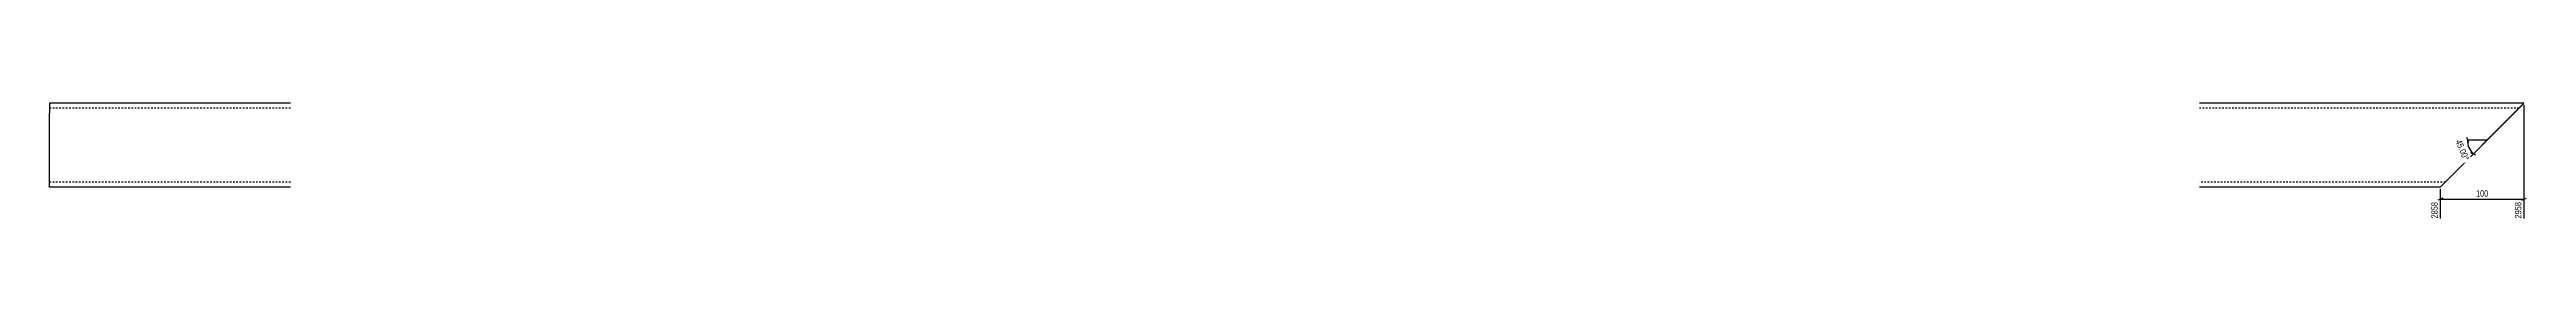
# Model space of a CAD drawing. Header units: millimetres. Extents: x 6 to 11638, y 4 to 152.
# Drawn here: x 8677 to 11638, y 4 to 143 of the extents above; entities that cross this region are included whole.
import ezdxf

# ---------------------------------------------------------------- set-up
doc = ezdxf.new("R2010")
doc.units = ezdxf.units.MM
doc.linetypes.add('DXK_LINE_DOT2', pattern=[3.9198, 1.9599, -1.9599])
doc.layers.add('MÅLSÆTNING', color=7, linetype='Continuous')
doc.layers.add('STÅL', color=7, linetype='Continuous')
doc.styles.add('Arial Narrow', font='ARIALN.TTF', dxfattribs={"height": 0.2})

msp = doc.modelspace()

# ---------------------------------------------------------------- linework, layer by layer
at = {"layer": 'MÅLSÆTNING', "color": 7, "linetype": 'Continuous'}
for p, q in [((11633.5, 141.9), (11574.2, 82.7)), ((11634.9, 141.3), (11634.9, 6)), ((11566, 102.7), (11568.4, 96.7)), ((11567.2, 99.7), (11591.2, 99.7)), ((11574.2, 82.7), (11591.2, 99.7)), ((11577.2, 81.4), (11571.3, 84)), ((11537.9, 30.1), (11531.9, 27.7)), ((11534.9, 41.3), (11534.9, 6)), ((11631.9, 27.7), (11637.9, 30.1)), ((11534.9, 28.9), (11634.9, 28.9))]:
    msp.add_line(p, q, dxfattribs=at)
msp.add_arc((11591.2, 99.7), 24, 180, 225, dxfattribs=at)
at = {"layer": 'STÅL', "color": 2, "linetype": 'Continuous'}
for p, q in [((8676.9, 143.3), (8676.9, 131.3)), ((8964.9, 143.3), (8676.9, 143.3)), ((8676.9, 43.3), (8676.9, 131.3)), ((11634.9, 143.3), (11246.9, 143.3)), ((11534.9, 43.3), (11634.9, 143.3)), ((8964.9, 43.3), (8676.9, 43.3)), ((11534.9, 43.3), (11246.9, 43.3))]:
    msp.add_line(p, q, dxfattribs=at)
at = {"layer": 'STÅL', "color": 7, "linetype": 'DXK_LINE_DOT2'}
for p, q in [((8676.9, 143.3), (8676.9, 142.4)), ((8676.9, 142.4), (8676.9, 139.8)), ((8964.9, 137.3), (8676.9, 137.3)), ((11628.9, 137.3), (11246.9, 137.3)), ((8676.9, 49.8), (8676.9, 50.7)), ((8676.9, 49.8), (8676.9, 49.3)), ((8964.9, 49.3), (8676.9, 49.3)), ((8676.9, 43.3), (8676.9, 44.2)), ((11540.9, 49.3), (11246.9, 49.3))]:
    msp.add_line(p, q, dxfattribs=at)

# ---------------------------------------------------------------- next in the draw order: wipeouts: each hides what was drawn before it
at = {"color": 0}
for points in [[(11562, 71.6), (11572.3, 75.9), (11561, 103.1), (11550.7, 98.8)], [(11593.8, 30.4), (11593.8, 41.6), (11576, 41.6), (11576, 30.4)]]:
    msp.add_wipeout(points, dxfattribs=at).dxf.layer = 'MÅLSÆTNING'
at = {"color": 0, "linetype": 'Continuous'}
for points in [[(11533.3, 27.1), (11522.1, 27.1), (11522.1, 4.4), (11533.3, 4.4)], [(11633.3, 27.1), (11622.1, 27.1), (11622.1, 4.4), (11633.3, 4.4)]]:
    msp.add_wipeout(points, dxfattribs=at).dxf.layer = 'MÅLSÆTNING'

# ---------------------------------------------------------------- next in the draw order: texts
at = {"layer": 'MÅLSÆTNING', "color": 3, "style": 'Arial Narrow'}
msp.add_text('45.00°', height=7.64, rotation=-67.5002, dxfattribs=at).set_placement((11552.8, 97.9))
msp.add_text('100', height=7.64, dxfattribs=at).set_placement((11577.6, 32))
at = {"layer": 'MÅLSÆTNING', "color": 3, "linetype": 'Continuous', "style": 'Arial Narrow'}
for s, p in [('2858', (11531.7, 6)), ('2958', (11631.7, 6))]:
    msp.add_text(s, height=7.64, rotation=90.0002, dxfattribs=at).set_placement(p)

doc.saveas('drawing.dxf')
